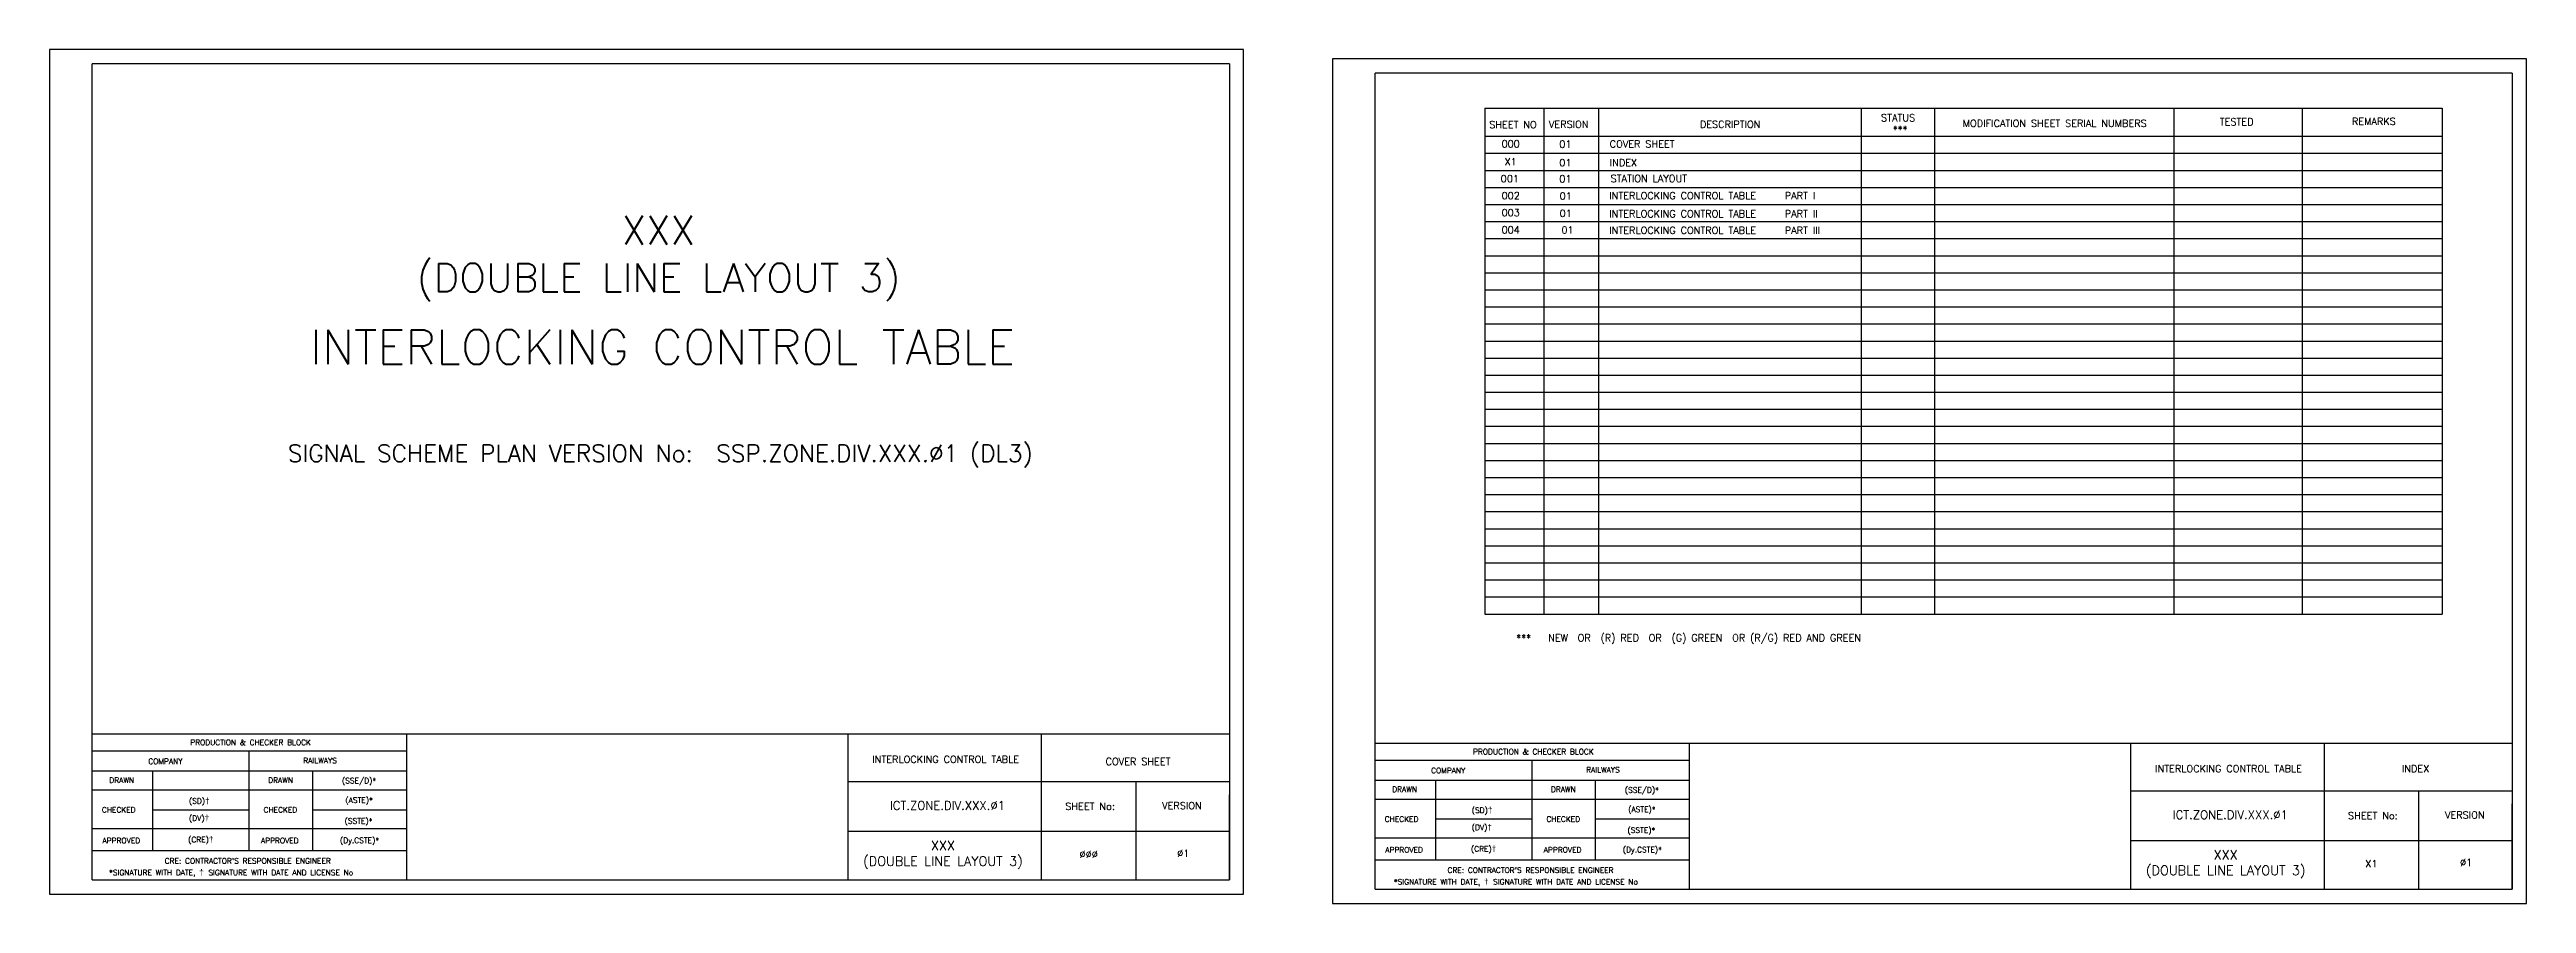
# Model space of a CAD drawing. Header units: inches. Extents: x -19 to 1640, y 39 to 741.
# Drawn here: x 318 to 1189, y 441 to 741 of the extents above; entities that cross this region are included whole.
import ezdxf
from ezdxf.enums import TextEntityAlignment as Align

# ---------------------------------------------------------------- set-up
doc = ezdxf.new("R2010")
doc.units = ezdxf.units.IN
doc.header["$MEASUREMENT"] = 0
doc.styles.add('ROMANS', font='romans.shx', dxfattribs={"height": 2})

msp = doc.modelspace()

# ---------------------------------------------------------------- texts
at = {"color": 0, "style": 'ROMANS'}
for s, p in [('SHEET NO', (832.5, 714.33)), ('VERSION', (852.1, 714.46)), ('DESCRIPTION', (908.89, 714.5)), ('STATUS', (967.97, 716.77)), ('MODIFICATION SHEET SERIAL NUMBERS', (1023.06, 714.86)), ('TESTED', (1087.04, 715.36)), ('REMARKS', (1135.31, 715.54))]:
    msp.add_text(s, height=2.5, dxfattribs=at).set_placement(p, align=Align.MIDDLE)
for s, p in [('000', (831.68, 707.61)), ('01', (850.96, 707.5)), ('X1', (831.68, 701.34)), ('01', (850.91, 701.02)), ('001', (831.4, 695.37)), ('002', (831.71, 689.37)), ('01', (850.93, 695.3)), ('01', (851.06, 689.3)), ('003', (831.7, 683.37)), ('01', (851.04, 683.14)), ('004', (831.7, 677.37)), ('01 ', (852.55, 677.3))]:
    msp.add_text(s, height=2.5, dxfattribs=at).set_placement(p, align=Align.MIDDLE_CENTER)
for s, p in [('COVER SHEET', (866.53, 707.52)), ('INDEX', (866.53, 700.96)), ('INTERLOCKING CONTROL TABLE   PART I', (866.38, 689.35)), ('STATION LAYOUT', (866.84, 695.41)), ('INTERLOCKING CONTROL TABLE   PART II', (866.38, 683.01)), ('INTERLOCKING CONTROL TABLE   PART III', (866.38, 677.18))]:
    msp.add_text(s, height=2.5, dxfattribs=at).set_placement(p, align=Align.MIDDLE_LEFT)
at = {"style": 'ROMANS'}
for s, height, p in [('***   ', 2.5, (971.25, 712.65)), ('INTERLOCKING CONTROL TABLE', 12, (533.37, 636.17)), ('SIGNAL SCHEME PLAN VERSION No:  SSP.ZONE.DIV.XXX.Ø1 (DL3)', 6, (532.6, 598.78)), ('***   NEW  OR  (R) RED  OR  (G) GREEN  OR (R/G) RED AND GREEN', 2.5, (894.3, 533.9)), ('PRODUCTION & CHECKER BLOCK', 1.92, (388.49, 497.12)), ('COMPANY', 1.92, (358.52, 490.5)), ('RAILWAYS', 1.92, (412.94, 490.76)), ('COMPANY', 1.92, (809.72, 487.25)), ('PRODUCTION & CHECKER BLOCK', 1.92, (839.68, 493.86)), ('RAILWAYS', 1.92, (864.14, 487.51)), ('DRAWN', 1.92, (343.17, 483.87)), ('DRAWN', 1.92, (399.03, 483.87)), ('(SSE/D)*', 1.92, (426.64, 483.67)), ('DRAWN', 1.92, (794.37, 480.62)), ('DRAWN', 1.92, (850.22, 480.62)), ('(SSE/D)*', 1.92, (877.83, 480.42)), ('CHECKED', 1.92, (342.12, 473.42)), ('CHECKED', 1.92, (398.98, 473.42)), ('(SSTE)*', 1.92, (426.47, 469.52)), ('(ASTE)*', 1.92, (426.64, 476.85)), ('CHECKED', 1.92, (793.31, 470.17)), ('CHECKED', 1.92, (850.18, 470.17)), ('(ASTE)*', 1.92, (877.83, 473.59)), ('APPROVED', 1.92, (343.02, 462.62)), ('APPROVED', 1.92, (398.76, 462.62)), ('(Dy.CSTE)*', 1.92, (426.81, 462.69)), ('(SSTE)*', 1.92, (877.67, 466.27)), ("CRE: CONTRACTOR'S RESPONSIBLE ENGINEER", 1.92, (387.49, 455.46)), ('APPROVED', 1.92, (794.21, 459.37)), ("CRE: CONTRACTOR'S RESPONSIBLE ENGINEER", 1.92, (838.68, 452.21)), ('APPROVED', 1.92, (849.95, 459.37)), ('(Dy.CSTE)*', 1.92, (878, 459.44))]:
    msp.add_text(s, height=height, dxfattribs=at).set_placement(p, align=Align.MIDDLE_CENTER)
at = {"lineweight": -2, "style": 'ROMANS'}
for s, height, p in [('INTERLOCKING CONTROL TABLE', 2.5, (632.98, 491.2)), ('COVER SHEET', 2.5, (700.62, 490.42)), ('INTERLOCKING CONTROL TABLE', 2.5, (1084.17, 487.94)), ('INDEX ', 2.5, (1150.83, 487.88)), ('ICT.ZONE.DIV.XXX.Ø1', 3, (633.59, 474.95)), ('SHEET No:', 2.5, (683.77, 474.65)), ('VERSION', 2.5, (716.07, 474.88)), ('ICT.ZONE.DIV.XXX.Ø1', 3, (1084.79, 471.7)), ('SHEET No:', 2.5, (1134.96, 471.4)), ('VERSION', 2.5, (1167.27, 471.63)), ('ØØØ ', 2.5, (684.11, 457.79)), ('Ø1', 2.5, (716.54, 458.16)), ('X1 ', 2.5, (1135.31, 454.53)), ('Ø1', 2.5, (1167.73, 454.91))]:
    msp.add_text(s, height=height, dxfattribs=at).set_placement(p, align=Align.MIDDLE_CENTER)
at = {"attachment_point": 2, "style": 'ROMANS'}
for insert, char_height, width in [((531.94, 682.24), 10, 193.5805), ((632, 462.55), 3.3, 68.7221), ((1083.2, 459.3), 3.3, 68.7221)]:
    msp.add_mtext('XXX\\P(DOUBLE LINE LAYOUT 3)', dxfattribs=dict(at, insert=insert, char_height=char_height, width=width))
at = {"char_height": 1.92, "attachment_point": 1, "style": 'ROMANS'}
for s, width, insert in [('(SD){\\fArial|b0|i0|c0|p34;\\H1.08333x;†}', 8.1172, (366.8, 477.67)), ('(DV){\\fArial|b0|i0|c0|p34;\\H1.08333x;†}', 8.1172, (366.8, 471.62)), ('(SD){\\fArial|b0|i0|c0|p34;\\H1.08333x;†}', 8.1172, (818, 474.42)), ('(CRE){\\fArial|b0|i0|c0|p34;\\H1.08333x;†}', 8.1172, (366.51, 464.09)), ('(DV){\\fArial|b0|i0|c0|p34;\\H1.08333x;†}', 8.1172, (818, 468.37)), ('(CRE){\\fArial|b0|i0|c0|p34;\\H1.08333x;†}', 8.1172, (817.71, 460.83)), ('\\pi-5.76,l9.6,t9.6;*SIGNATURE WITH DATE, {\\fArial|b0|i0|c0|p34;\\H1.08333x;†  }SIGNATURE WITH DATE AND LICENSE No', 115.6915, (334.89, 452.48)), ('\\pi-5.76,l9.6,t9.6;*SIGNATURE WITH DATE, {\\fArial|b0|i0|c0|p34;\\H1.08333x;†  }SIGNATURE WITH DATE AND LICENSE No', 113.7459, (786.77, 449.23))]:
    msp.add_mtext_dynamic_manual_height_columns(s, width=width, gutter_width=12.5, heights=[0], dxfattribs=dict(at, insert=insert))

# ---------------------------------------------------------------- linework, layer by layer
at = {"lineweight": -2}
for p, q in [((737.77, 740.76), (317.77, 740.76)), ((317.77, 740.76), (317.77, 443.76)), ((737.77, 443.76), (737.77, 740.76)), ((332.77, 448.76), (332.77, 735.76)), ((732.77, 735.76), (732.77, 448.76)), ((1188.97, 737.51), (768.97, 737.51)), ((768.97, 737.51), (768.97, 440.51)), ((783.97, 445.51), (783.97, 732.51)), ((1183.97, 732.51), (1183.97, 445.51)), ((1188.97, 440.51), (1188.97, 737.51)), ((598.63, 449.05), (598.63, 500.11)), ((1049.82, 445.8), (1049.82, 496.86)), ((598.63, 483.39), (732.59, 483.39)), ((1049.82, 480.14), (1183.78, 480.14)), ((598.63, 465.94), (732.77, 465.94)), ((1049.82, 462.68), (1183.97, 462.68)), ((317.77, 443.76), (737.77, 443.76)), ((768.97, 440.51), (1188.97, 440.51))]:
    msp.add_line(p, q, dxfattribs=at)
at = {"linetype": 'Continuous', "lineweight": -2}
for p, q in [((732.77, 735.76), (332.77, 735.76)), ((1183.97, 732.51), (783.97, 732.51)), ((666.71, 449.05), (666.71, 500.11)), ((1117.9, 445.8), (1117.9, 496.86)), ((732.77, 448.76), (732.77, 478.76)), ((1183.97, 445.51), (1183.97, 475.51)), ((332.77, 448.76), (614.77, 448.76)), ((332.77, 448.76), (732.77, 448.76)), ((783.97, 445.51), (1065.97, 445.51)), ((783.97, 445.51), (1183.97, 445.51))]:
    msp.add_line(p, q, dxfattribs=at)
at = {"color": 0}
for p, q in [((822.56, 720.11), (1159.26, 720.11)), ((843.32, 719.95), (843.32, 542.28)), ((862.57, 720.11), (862.57, 542.28)), ((955.01, 720.11), (955.01, 542.28)), ((980.78, 720.11), (980.78, 542.28)), ((1064.95, 720.11), (1064.95, 542.28)), ((1110.1, 720.11), (1110.1, 542.28)), ((1159.26, 720.11), (1159.26, 542.28)), ((822.56, 710.28), (1159.26, 710.28)), ((822.56, 704.28), (1159.26, 704.28)), ((822.56, 698.28), (1159.26, 698.28)), ((822.56, 692.28), (1159.26, 692.28)), ((822.56, 686.28), (1159.26, 686.28)), ((822.56, 680.28), (1159.26, 680.28)), ((822.56, 674.28), (1159.26, 674.28)), ((822.56, 668.28), (1159.26, 668.28)), ((822.56, 662.28), (1159.26, 662.28)), ((822.56, 656.28), (1159.26, 656.28)), ((822.56, 650.28), (1159.26, 650.28)), ((822.56, 644.28), (1159.26, 644.28)), ((822.56, 638.28), (1159.26, 638.28)), ((822.56, 632.28), (1159.26, 632.28)), ((822.56, 626.28), (1159.26, 626.28)), ((822.56, 620.28), (1159.26, 620.28)), ((822.56, 614.28), (1159.26, 614.28)), ((822.56, 608.28), (1159.26, 608.28)), ((822.56, 602.28), (1159.26, 602.28)), ((822.56, 596.28), (1159.26, 596.28)), ((822.56, 590.28), (1159.26, 590.28)), ((822.56, 584.28), (1159.26, 584.28)), ((822.56, 578.28), (1159.26, 578.28)), ((822.56, 572.28), (1159.26, 572.28)), ((822.56, 566.28), (1159.26, 566.28)), ((822.56, 560.28), (1159.26, 560.28)), ((822.56, 554.28), (1159.26, 554.28)), ((822.56, 548.28), (1159.26, 548.28)), ((822.56, 542.28), (1159.26, 542.28)), ((822.56, 542.28), (1159.26, 542.28)), ((822.56, 542.28), (1159.26, 542.28))]:
    msp.add_line(p, q, dxfattribs=at)
for p, q in [((822.56, 720.11), (822.56, 542.28)), ((332.77, 500.11), (732.77, 500.11)), ((443.31, 500.11), (443.31, 448.76)), ((783.97, 496.86), (1183.97, 496.86)), ((894.5, 496.86), (894.5, 445.51)), ((365.95, 494.06), (332.7, 494.06)), ((443.31, 494.05), (365.95, 494.06)), ((387.91, 494.06), (387.91, 458.96)), ((817.14, 490.8), (783.9, 490.81)), ((894.5, 490.8), (817.14, 490.8)), ((839.11, 490.8), (839.11, 455.71)), ((365.95, 487.01), (332.7, 487.02)), ((365.95, 480.35), (332.7, 480.35)), ((354.15, 458.96), (354.15, 487.02)), ((443.31, 487.01), (365.95, 487.01)), ((443.31, 480.34), (365.95, 480.35)), ((410.35, 458.96), (410.35, 487.01)), ((699.82, 483.39), (699.82, 448.76)), ((817.14, 483.76), (783.9, 483.76)), ((805.34, 455.71), (805.34, 483.76)), ((894.5, 483.76), (817.14, 483.76)), ((861.55, 455.71), (861.55, 483.76)), ((1151.01, 480.14), (1151.01, 445.51)), ((387.91, 473.37), (354.15, 473.37)), ((374.61, 473.22), (374.61, 473.22)), ((443.31, 473.36), (410.35, 473.37)), ((817.14, 477.09), (783.9, 477.1)), ((894.5, 477.09), (817.14, 477.09)), ((365.95, 466.7), (332.7, 466.71)), ((443.31, 466.7), (365.95, 466.7)), ((817.14, 463.45), (783.9, 463.45)), ((839.11, 470.12), (805.34, 470.12)), ((894.5, 463.45), (817.14, 463.45)), ((825.8, 469.97), (825.8, 469.97)), ((894.5, 470.11), (861.55, 470.11)), ((365.95, 458.96), (332.7, 458.96)), ((443.31, 458.96), (365.95, 458.96)), ((817.14, 455.71), (783.9, 455.71)), ((894.5, 455.7), (817.14, 455.71))]:
    msp.add_line(p, q)

msp.set_redraw_order([(e.dxf.handle, doc.entitydb.next_handle()) for e in msp.query("TEXT MTEXT ATTDEF DIMENSION ARC_DIMENSION")])  # texts and dimensions are drawn at this point

doc.saveas('drawing.dxf')
